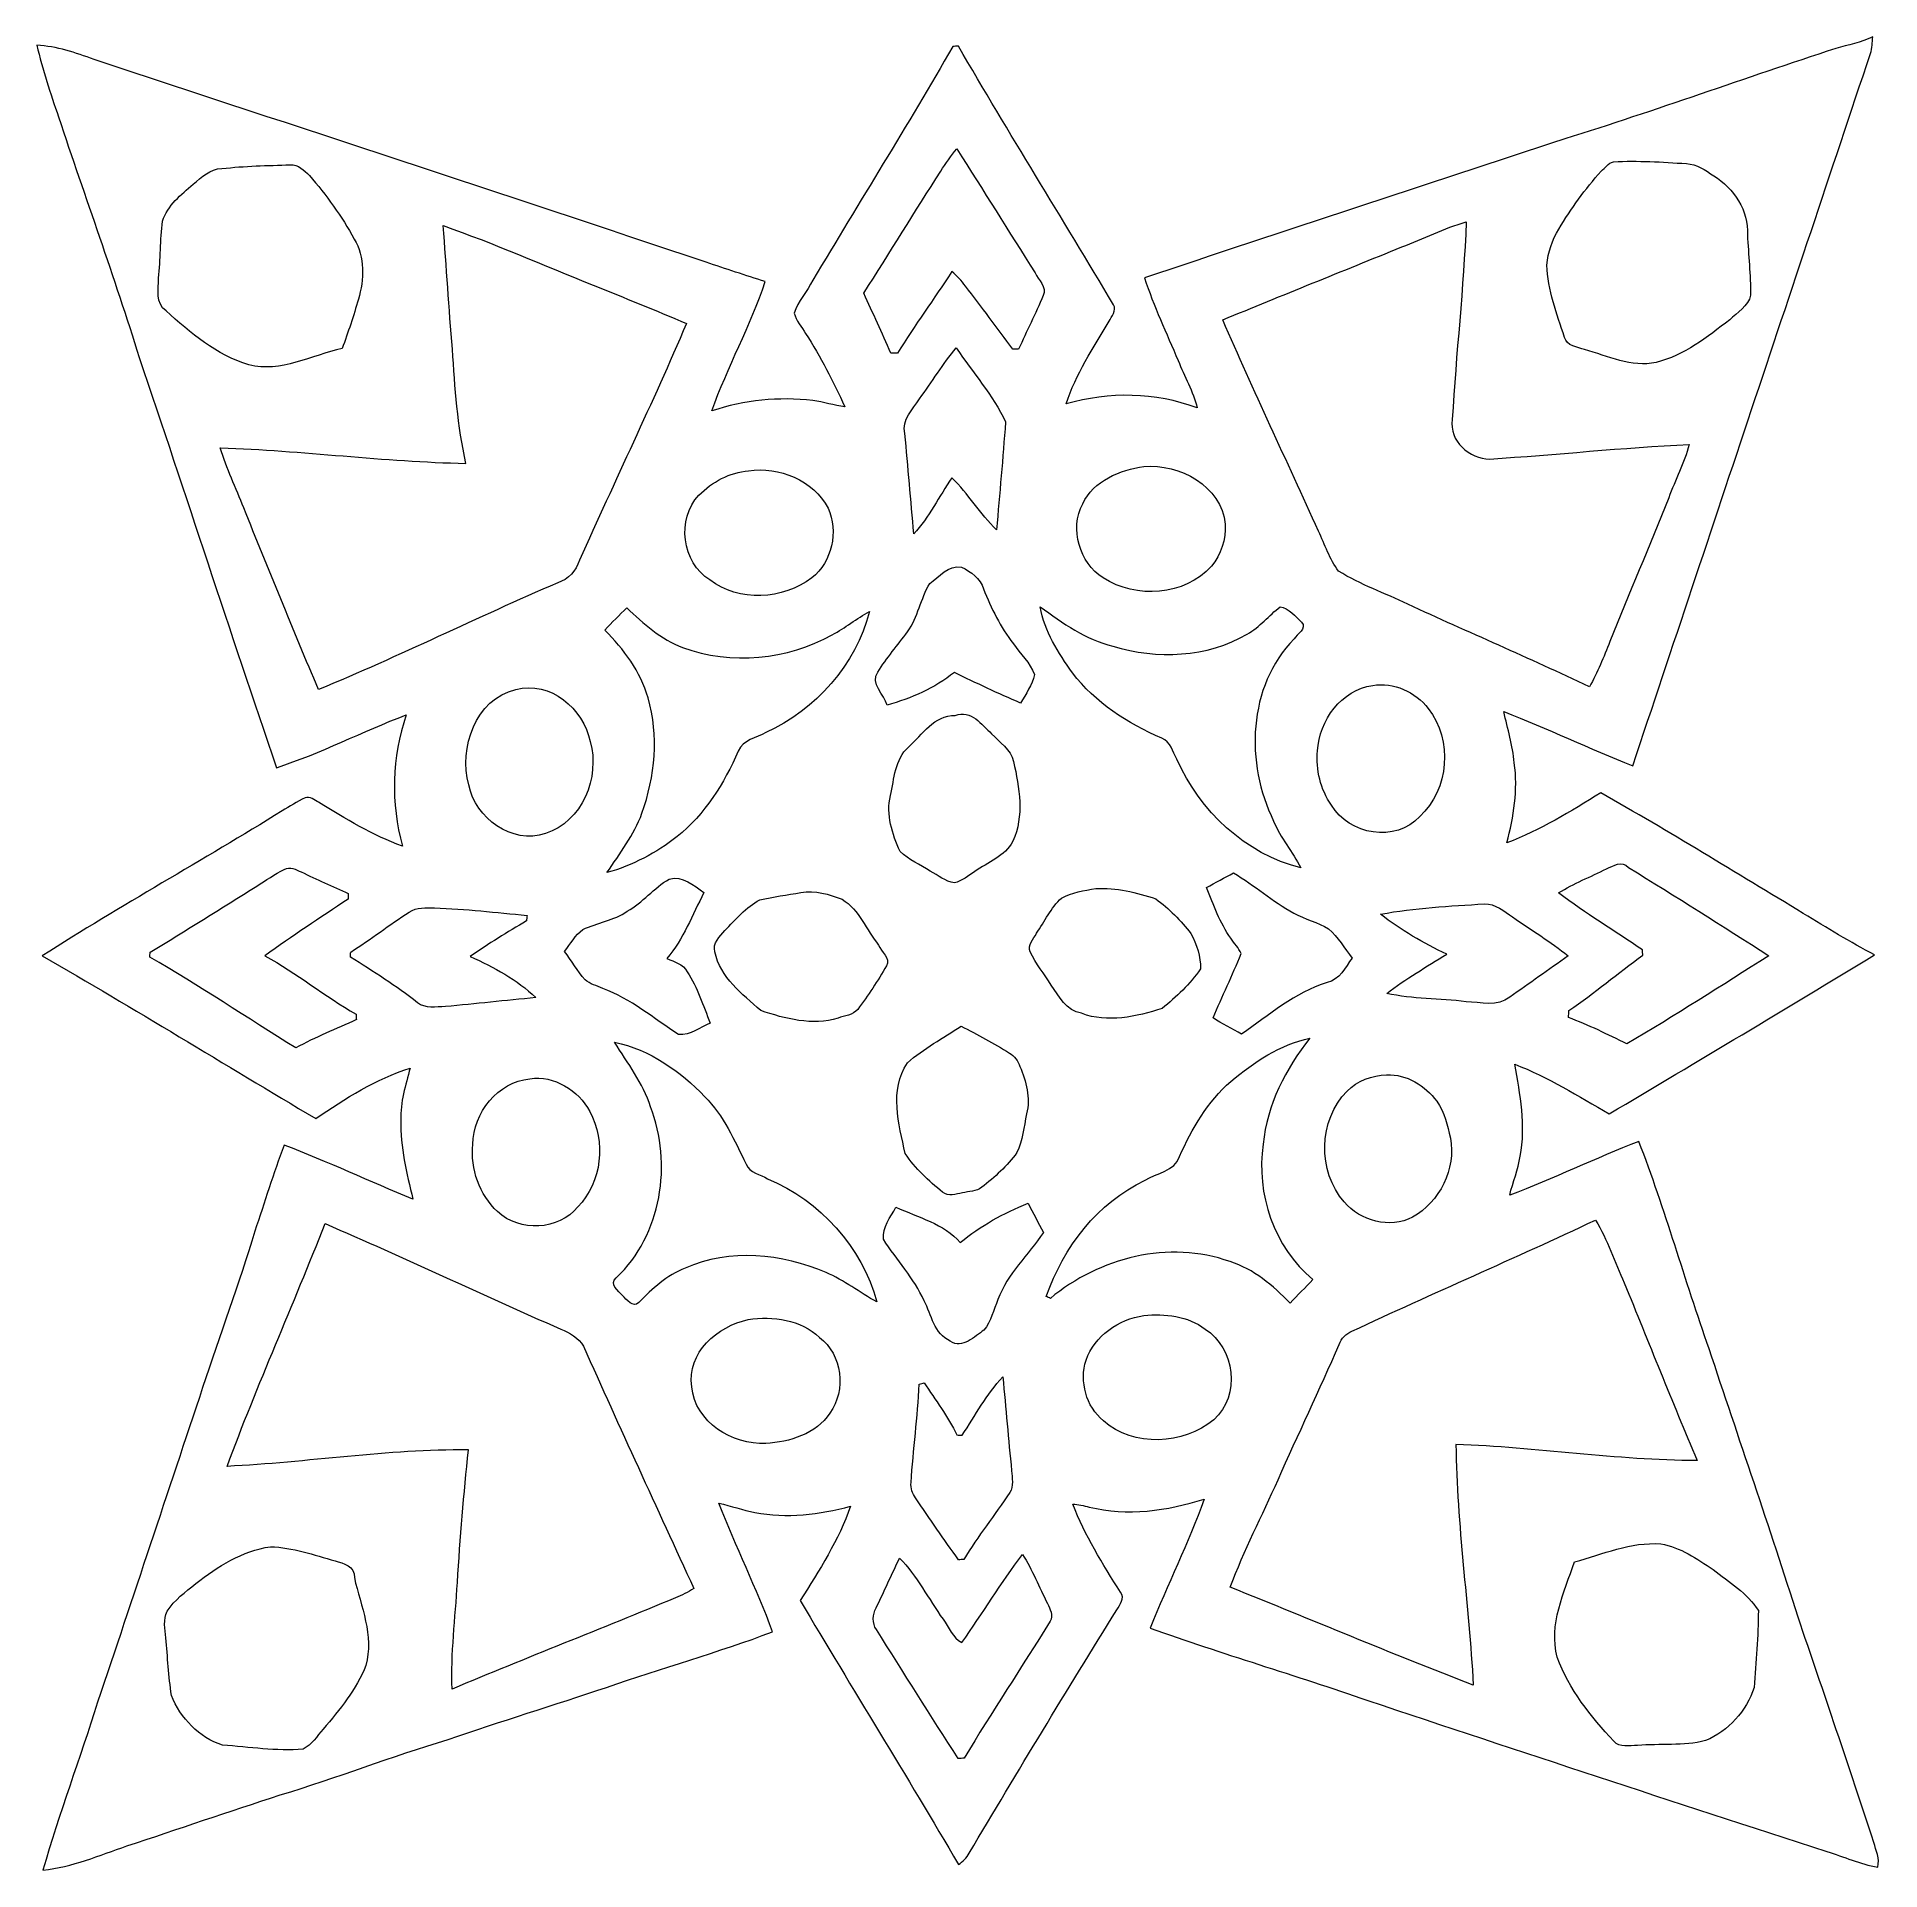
# Model space of a CAD drawing. Header units: centimetres. Extents: x -16.2 to 16.2, y -16.1 to 16.1.
import ezdxf

# ---------------------------------------------------------------- set-up
doc = ezdxf.new("R2010")
doc.units = ezdxf.units.CM
doc.header["$MEASUREMENT"] = 0
doc.layers.add('Layer 1', color=7, linetype='Continuous')

msp = doc.modelspace()

# ---------------------------------------------------------------- linework, layer by layer
at = {"layer": 'Layer 1', "color": 9, "lineweight": 9}
for points, knots in [([(15.43489, 15.90516), (15.65291, 15.97007), (15.87974, 16.00923), (16.08576, 16.11048), (16.08576, 16.11048), (16.08118, 16.01276), (16.07377, 15.91398), (16.04625, 15.81944), (16.04625, 15.81944), (14.65172, 11.64749), (13.26107, 7.47342), (11.86795, 3.30112), (11.86795, 3.30112), (11.10489, 3.59921), (10.36512, 3.95517), (9.60136, 4.25079), (9.60136, 4.25079), (9.66556, 3.95129), (9.76011, 3.65777), (9.78551, 3.35051), (9.78551, 3.35051), (9.85183, 2.87814), (9.77351, 2.40224), (9.65462, 1.94469), (9.65462, 1.94469), (10.23953, 2.16764), (10.77611, 2.49502), (11.30457, 2.82628), (11.30457, 2.82628), (12.50577, 2.14365), (13.68158, 1.41693), (14.86551, 0.70467), (14.86551, 0.70467), (15.28037, 0.45596), (15.68959, 0.19702), (16.11928, -0.02628), (16.11928, -0.02628), (14.56917, -0.96467), (13.01131, -1.89107), (11.4552, -2.81958), (11.4552, -2.81958), (10.91016, -2.51196), (10.38064, -2.16694), (9.79186, -1.94681), (9.79186, -1.94681), (9.8924, -2.47738), (9.99047, -3.02348), (9.89028, -3.56288), (9.89028, -3.56288), (9.85183, -3.79677), (9.76081, -4.01726), (9.70437, -4.24692), (9.70437, -4.24692), (10.47201, -3.96011), (11.20932, -3.5971), (11.97449, -3.30324), (11.97449, -3.30324), (12.43945, -4.49951), (12.77953, -5.74023), (13.21098, -6.94849), (13.21098, -6.94849), (13.73062, -8.52153), (14.2739, -10.08715), (14.77378, -11.66654), (14.77378, -11.66654), (15.22322, -12.98346), (15.6716, -14.30073), (16.10799, -15.62224), (16.10799, -15.62224), (16.13515, -15.76335), (16.21594, -15.91046), (16.1729, -16.05756), (16.1729, -16.05756), (15.86422, -16.00747), (15.576, -15.87483), (15.27931, -15.78204), (15.27931, -15.78204), (12.5848, -14.91033), (9.89451, -14.02556), (7.20811, -13.1288), (7.20811, -13.1288), (5.93952, -12.68607), (4.64871, -12.30965), (3.38435, -11.85563), (3.38435, -11.85563), (3.68845, -11.09574), (4.05534, -10.36091), (4.33579, -9.5915), (4.33579, -9.5915), (3.68668, -9.79047), (2.98042, -9.90018), (2.31261, -9.72838), (2.31261, -9.72838), (2.21701, -9.70474), (2.12, -9.6864), (2.02228, -9.67617), (2.02228, -9.67617), (2.23712, -10.22685), (2.54651, -10.73097), (2.86401, -11.22698), (2.86401, -11.22698), (2.94726, -11.32964), (2.85342, -11.44288), (2.80051, -11.53425), (2.80051, -11.53425), (1.91644, -12.94924), (1.05531, -14.37905), (0.20336, -15.81379), (0.20336, -15.81379), (0.15749, -15.89423), (0.09117, -15.95914), (0.01497, -16.01206), (0.01497, -16.01206), (-0.89378, -14.45489), (-1.84981, -12.9249), (-2.76598, -11.37232), (-2.76598, -11.37232), (-2.43401, -10.8428), (-2.09146, -10.30799), (-1.88191, -9.71638), (-1.88191, -9.71638), (-2.42731, -9.85961), (-3.00551, -9.93616), (-3.56396, -9.82257), (-3.56396, -9.82257), (-3.77774, -9.78235), (-3.98341, -9.71039), (-4.19543, -9.66206), (-4.19543, -9.66206), (-3.90227, -10.42406), (-3.53468, -11.15572), (-3.25316, -11.9223), (-3.25316, -11.9223), (-4.21236, -12.28496), (-5.20226, -12.55766), (-6.16958, -12.89773), (-6.16958, -12.89773), (-7.09738, -13.20783), (-8.03154, -13.4964), (-8.95652, -13.81531), (-8.95652, -13.81531), (-9.95065, -14.10847), (-10.91479, -14.4937), (-11.90856, -14.78827), (-11.90856, -14.78827), (-12.80709, -15.0846), (-13.70456, -15.38411), (-14.60132, -15.68609), (-14.60132, -15.68609), (-15.08603, -15.8459), (-15.56546, -16.06144), (-16.0791, -16.11048), (-16.0791, -16.11048), (-15.79124, -15.11671), (-15.42893, -14.14621), (-15.11778, -13.15949), (-15.11778, -13.15949), (-14.4976, -11.31835), (-13.88729, -9.47367), (-13.27134, -7.63076), (-13.27134, -7.63076), (-12.97466, -6.71107), (-12.63176, -5.8069), (-12.35377, -4.88156), (-12.35377, -4.88156), (-12.18091, -4.37674), (-12.02992, -3.86415), (-11.8373, -3.36674), (-11.8373, -3.36674), (-11.07319, -3.65884), (-10.33271, -4.00985), (-9.57388, -4.31571), (-9.57388, -4.31571), (-9.69065, -3.86168), (-9.79789, -3.3999), (-9.78661, -2.92788), (-9.78661, -2.92788), (-9.80001, -2.61391), (-9.70194, -2.3137), (-9.62327, -2.01454), (-9.62327, -2.01454), (-10.22511, -2.20363), (-10.7638, -2.54935), (-11.28309, -2.90001), (-11.28309, -2.90001), (-12.88717, -1.94998), (-14.47361, -0.96996), (-16.08933, -0.04075), (-16.08933, -0.04075), (-14.70644, 0.84296), (-13.26993, 1.64094), (-11.8747, 2.50525), (-11.8747, 2.50525), (-11.7417, 2.58427), (-11.61223, 2.67105), (-11.47147, 2.73456), (-11.47147, 2.73456), (-11.38469, 2.77089), (-11.30461, 2.69257), (-11.23194, 2.65836), (-11.23194, 2.65836), (-10.76098, 2.36555), (-10.28085, 2.07839), (-9.75838, 1.88648), (-9.75838, 1.88648), (-9.96758, 2.64389), (-9.94641, 3.44999), (-9.69277, 4.19364), (-9.69277, 4.19364), (-10.46076, 3.90366), (-11.19172, 3.51702), (-11.97418, 3.26584), (-11.97418, 3.26584), (-12.79157, 5.66332), (-13.57368, 8.07279), (-14.38471, 10.47274), (-14.38471, 10.47274), (-14.8278, 11.89302), (-15.33368, 13.29214), (-15.80464, 14.70325), (-15.80464, 14.70325), (-15.94646, 15.11882), (-16.08863, 15.53545), (-16.18529, 15.96443), (-16.18529, 15.96443), (-15.8371, 15.94361), (-15.50478, 15.83178), (-15.17987, 15.71325), (-15.17987, 15.71325), (-11.59283, 14.52686), (-8.00261, 13.34999), (-4.4198, 12.14949), (-4.4198, 12.14949), (-4.07443, 12.03484), (-3.73047, 11.91595), (-3.38157, 11.81117), (-3.38157, 11.81117), (-3.64086, 11.03224), (-4.04479, 10.30905), (-4.32173, 9.53611), (-4.32173, 9.53611), (-3.75093, 9.72449), (-3.14345, 9.78976), (-2.54514, 9.71814), (-2.54514, 9.71814), (-2.35675, 9.69169), (-2.17437, 9.63171), (-1.98457, 9.6109), (-1.98457, 9.6109), (-2.18742, 10.05293), (-2.4072, 10.48826), (-2.67284, 10.89607), (-2.67284, 10.89607), (-2.73881, 11.01531), (-2.83829, 11.12044), (-2.87357, 11.25414), (-2.87357, 11.25414), (-2.80125, 11.46475), (-2.64991, 11.63937), (-2.54302, 11.83305), (-2.54302, 11.83305), (-1.73022, 13.20712), (-0.87685, 14.55649), (-0.08557, 15.94326), (-0.08557, 15.94326), (-0.06052, 15.94397), (-0.01007, 15.94538), (0.01497, 15.94608), (0.01497, 15.94608), (0.89868, 14.4175), (1.8406, 12.92313), (2.73877, 11.40301), (2.73877, 11.40301), (2.80368, 11.30282), (2.7042, 11.19522), (2.66222, 11.11197), (2.66222, 11.11197), (2.38246, 10.64419), (2.07731, 10.1831), (1.90762, 9.66064), (1.90762, 9.66064), (2.65939, 9.87442), (3.47749, 9.86843), (4.21056, 9.58762), (4.21056, 9.58762), (4.13965, 9.87972), (3.99007, 10.145), (3.87577, 10.42088), (3.87577, 10.42088), (3.67328, 10.90418), (3.44679, 11.37796), (3.28381, 11.87644), (3.28381, 11.87644), (5.74479, 12.69382), (8.20788, 13.50451), (10.67098, 14.3166), (10.67098, 14.3166), (12.26941, 14.81437), (13.84245, 15.38869), (15.43489, 15.90516), (15.43489, 15.90516), (15.43489, 15.90516), (15.43489, 15.90516), (15.43489, 15.90516)], [0, 0, 0, 0, 0.01298701, 0.01298701, 0.01298701, 0.01298701, 0.02597403, 0.02597403, 0.02597403, 0.02597403, 0.03896104, 0.03896104, 0.03896104, 0.03896104, 0.05194805, 0.05194805, 0.05194805, 0.05194805, 0.06493506, 0.06493506, 0.06493506, 0.06493506, 0.07792208, 0.07792208, 0.07792208, 0.07792208, 0.09090909, 0.09090909, 0.09090909, 0.09090909, 0.1038961, 0.1038961, 0.1038961, 0.1038961, 0.11688312, 0.11688312, 0.11688312, 0.11688312, 0.12987013, 0.12987013, 0.12987013, 0.12987013, 0.14285714, 0.14285714, 0.14285714, 0.14285714, 0.15584416, 0.15584416, 0.15584416, 0.15584416, 0.16883117, 0.16883117, 0.16883117, 0.16883117, 0.18181818, 0.18181818, 0.18181818, 0.18181818, 0.19480519, 0.19480519, 0.19480519, 0.19480519, 0.20779221, 0.20779221, 0.20779221, 0.20779221, 0.22077922, 0.22077922, 0.22077922, 0.22077922, 0.23376623, 0.23376623, 0.23376623, 0.23376623, 0.24675325, 0.24675325, 0.24675325, 0.24675325, 0.25974026, 0.25974026, 0.25974026, 0.25974026, 0.27272727, 0.27272727, 0.27272727, 0.27272727, 0.28571429, 0.28571429, 0.28571429, 0.28571429, 0.2987013, 0.2987013, 0.2987013, 0.2987013, 0.31168831, 0.31168831, 0.31168831, 0.31168831, 0.32467532, 0.32467532, 0.32467532, 0.32467532, 0.33766234, 0.33766234, 0.33766234, 0.33766234, 0.35064935, 0.35064935, 0.35064935, 0.35064935, 0.36363636, 0.36363636, 0.36363636, 0.36363636, 0.37662338, 0.37662338, 0.37662338, 0.37662338, 0.38961039, 0.38961039, 0.38961039, 0.38961039, 0.4025974, 0.4025974, 0.4025974, 0.4025974, 0.41558442, 0.41558442, 0.41558442, 0.41558442, 0.42857143, 0.42857143, 0.42857143, 0.42857143, 0.44155844, 0.44155844, 0.44155844, 0.44155844, 0.45454545, 0.45454545, 0.45454545, 0.45454545, 0.46753247, 0.46753247, 0.46753247, 0.46753247, 0.48051948, 0.48051948, 0.48051948, 0.48051948, 0.49350649, 0.49350649, 0.49350649, 0.49350649, 0.50649351, 0.50649351, 0.50649351, 0.50649351, 0.51948052, 0.51948052, 0.51948052, 0.51948052, 0.53246753, 0.53246753, 0.53246753, 0.53246753, 0.54545455, 0.54545455, 0.54545455, 0.54545455, 0.55844156, 0.55844156, 0.55844156, 0.55844156, 0.57142857, 0.57142857, 0.57142857, 0.57142857, 0.58441558, 0.58441558, 0.58441558, 0.58441558, 0.5974026, 0.5974026, 0.5974026, 0.5974026, 0.61038961, 0.61038961, 0.61038961, 0.61038961, 0.62337662, 0.62337662, 0.62337662, 0.62337662, 0.63636364, 0.63636364, 0.63636364, 0.63636364, 0.64935065, 0.64935065, 0.64935065, 0.64935065, 0.66233766, 0.66233766, 0.66233766, 0.66233766, 0.67532468, 0.67532468, 0.67532468, 0.67532468, 0.68831169, 0.68831169, 0.68831169, 0.68831169, 0.7012987, 0.7012987, 0.7012987, 0.7012987, 0.71428571, 0.71428571, 0.71428571, 0.71428571, 0.72727273, 0.72727273, 0.72727273, 0.72727273, 0.74025974, 0.74025974, 0.74025974, 0.74025974, 0.75324675, 0.75324675, 0.75324675, 0.75324675, 0.76623377, 0.76623377, 0.76623377, 0.76623377, 0.77922078, 0.77922078, 0.77922078, 0.77922078, 0.79220779, 0.79220779, 0.79220779, 0.79220779, 0.80519481, 0.80519481, 0.80519481, 0.80519481, 0.81818182, 0.81818182, 0.81818182, 0.81818182, 0.83116883, 0.83116883, 0.83116883, 0.83116883, 0.84415584, 0.84415584, 0.84415584, 0.84415584, 0.85714286, 0.85714286, 0.85714286, 0.85714286, 0.87012987, 0.87012987, 0.87012987, 0.87012987, 0.88311688, 0.88311688, 0.88311688, 0.88311688, 0.8961039, 0.8961039, 0.8961039, 0.8961039, 0.90909091, 0.90909091, 0.90909091, 0.90909091, 0.92207792, 0.92207792, 0.92207792, 0.92207792, 0.93506494, 0.93506494, 0.93506494, 0.93506494, 0.94805195, 0.94805195, 0.94805195, 0.94805195, 0.96103896, 0.96103896, 0.96103896, 0.96103896, 0.97402597, 0.97402597, 0.97402597, 0.97402597, 1, 1, 1, 1]), ([(-0.29653, 13.7511), (-0.75232, 13.03814), (-1.19647, 12.31812), (-1.65014, 11.60409), (-1.65014, 11.60409), (-1.49068, 11.25379), (-1.32453, 10.9063), (-1.17424, 10.55211), (-1.17424, 10.55211), (-1.13438, 10.55246), (-1.09451, 10.55282), (-1.0543, 10.55352), (-1.0543, 10.55352), (-0.75126, 11.04035), (-0.41718, 11.50673), (-0.10074, 11.98509), (-0.10074, 11.98509), (-0.01043, 11.91031), (0.06754, 11.82246), (0.13844, 11.72933), (0.13844, 11.72933), (0.42067, 11.3635), (0.69513, 10.99202), (0.96994, 10.62055), (0.96994, 10.62055), (0.99534, 10.6202), (1.04685, 10.61949), (1.07225, 10.61879), (1.07225, 10.61879), (1.21406, 10.93452), (1.36717, 11.24532), (1.5044, 11.56282), (1.5044, 11.56282), (1.57284, 11.71275), (1.4155, 11.8401), (1.36223, 11.96499), (1.36223, 11.96499), (0.9008, 12.68783), (0.44924, 13.41667), (-0.01184, 14.13986), (-0.01184, 14.13986), (-0.12473, 14.0245), (-0.20728, 13.88445), (-0.29653, 13.7511), (-0.29653, 13.7511), (-0.29653, 13.7511), (-0.29653, 13.7511), (-0.29653, 13.7511)], [0, 0, 0, 0, 0.07692308, 0.07692308, 0.07692308, 0.07692308, 0.15384615, 0.15384615, 0.15384615, 0.15384615, 0.23076923, 0.23076923, 0.23076923, 0.23076923, 0.30769231, 0.30769231, 0.30769231, 0.30769231, 0.38461538, 0.38461538, 0.38461538, 0.38461538, 0.46153846, 0.46153846, 0.46153846, 0.46153846, 0.53846154, 0.53846154, 0.53846154, 0.53846154, 0.61538462, 0.61538462, 0.61538462, 0.61538462, 0.69230769, 0.69230769, 0.69230769, 0.69230769, 0.76923077, 0.76923077, 0.76923077, 0.76923077, 0.84615385, 0.84615385, 0.84615385, 0.84615385, 1, 1, 1, 1]), ([(11.52893, 13.91549), (11.43651, 13.89362), (11.379, 13.80966), (11.31444, 13.74792), (11.31444, 13.74792), (11.02728, 13.43995), (10.78422, 13.09211), (10.56726, 12.73192), (10.56726, 12.73192), (10.45084, 12.54107), (10.37817, 12.32411), (10.35842, 12.1008), (10.35842, 12.1008), (10.37606, 11.6616), (10.52916, 11.24214), (10.6678, 10.82939), (10.6678, 10.82939), (10.70626, 10.67347), (10.89711, 10.66077), (11.01917, 10.61349), (11.01917, 10.61349), (11.43298, 10.50378), (11.84114, 10.29141), (12.28106, 10.38807), (12.28106, 10.38807), (12.77142, 10.51366), (13.17746, 10.83398), (13.57116, 11.13737), (13.57116, 11.13737), (13.7024, 11.26719), (13.89925, 11.37726), (13.93982, 11.57199), (13.93982, 11.57199), (13.93629, 11.92512), (13.90489, 12.2779), (13.88231, 12.63032), (13.88231, 12.63032), (13.90983, 13.05577), (13.64278, 13.4523), (13.29071, 13.66784), (13.29071, 13.66784), (13.14642, 13.7705), (12.99296, 13.8714), (12.80952, 13.88304), (12.80952, 13.88304), (12.38336, 13.90985), (11.95579, 13.93948), (11.52893, 13.91549), (11.52893, 13.91549), (11.52893, 13.91549), (11.52893, 13.91549), (11.52893, 13.91549)], [0, 0, 0, 0, 0.07142857, 0.07142857, 0.07142857, 0.07142857, 0.14285714, 0.14285714, 0.14285714, 0.14285714, 0.21428571, 0.21428571, 0.21428571, 0.21428571, 0.28571429, 0.28571429, 0.28571429, 0.28571429, 0.35714286, 0.35714286, 0.35714286, 0.35714286, 0.42857143, 0.42857143, 0.42857143, 0.42857143, 0.5, 0.5, 0.5, 0.5, 0.57142857, 0.57142857, 0.57142857, 0.57142857, 0.64285714, 0.64285714, 0.64285714, 0.64285714, 0.71428571, 0.71428571, 0.71428571, 0.71428571, 0.78571429, 0.78571429, 0.78571429, 0.78571429, 0.85714286, 0.85714286, 0.85714286, 0.85714286, 1, 1, 1, 1]), ([(-12.93197, 13.79449), (-13.14117, 13.79767), (-13.28616, 13.64033), (-13.4368, 13.52215), (-13.4368, 13.52215), (-13.64988, 13.33835), (-13.88729, 13.14855), (-13.97655, 12.87057), (-13.97655, 12.87057), (-14.02206, 12.5386), (-14.00724, 12.2024), (-14.04569, 11.86938), (-14.04569, 11.86938), (-14.05134, 11.67289), (-14.10073, 11.4277), (-13.91481, 11.29506), (-13.91481, 11.29506), (-13.48795, 10.90877), (-13.02334, 10.51719), (-12.46172, 10.3482), (-12.46172, 10.3482), (-11.89516, 10.20039), (-11.35894, 10.51613), (-10.81883, 10.63184), (-10.81883, 10.63184), (-10.71441, 10.91829), (-10.6181, 11.20792), (-10.53308, 11.50038), (-10.53308, 11.50038), (-10.43254, 11.84398), (-10.41843, 12.24121), (-10.60752, 12.55765), (-10.60752, 12.55765), (-10.82413, 12.95982), (-11.09788, 13.32882), (-11.39492, 13.6749), (-11.39492, 13.6749), (-11.48911, 13.75957), (-11.59283, 13.87528), (-11.73112, 13.86258), (-11.73112, 13.86258), (-12.13152, 13.84635), (-12.53404, 13.84423), (-12.93197, 13.79449), (-12.93197, 13.79449), (-12.93197, 13.79449), (-12.93197, 13.79449), (-12.93197, 13.79449)], [0, 0, 0, 0, 0.07692308, 0.07692308, 0.07692308, 0.07692308, 0.15384615, 0.15384615, 0.15384615, 0.15384615, 0.23076923, 0.23076923, 0.23076923, 0.23076923, 0.30769231, 0.30769231, 0.30769231, 0.30769231, 0.38461538, 0.38461538, 0.38461538, 0.38461538, 0.46153846, 0.46153846, 0.46153846, 0.46153846, 0.53846154, 0.53846154, 0.53846154, 0.53846154, 0.61538462, 0.61538462, 0.61538462, 0.61538462, 0.69230769, 0.69230769, 0.69230769, 0.69230769, 0.76923077, 0.76923077, 0.76923077, 0.76923077, 0.84615385, 0.84615385, 0.84615385, 0.84615385, 1, 1, 1, 1]), ([(-9.04224, 12.79331), (-8.98756, 12.06835), (-8.93994, 11.34304), (-8.88067, 10.61879), (-8.88067, 10.61879), (-8.83587, 9.9471), (-8.79354, 9.27223), (-8.6429, 8.61395), (-8.6429, 8.61395), (-10.08506, 8.64288), (-11.51874, 8.84184), (-12.96055, 8.88629), (-12.96055, 8.88629), (-12.84942, 8.52505), (-12.6875, 8.18109), (-12.54744, 7.83008), (-12.54744, 7.83008), (-12.11882, 6.76222), (-11.68067, 5.69789), (-11.23405, 4.63744), (-11.23405, 4.63744), (-9.81659, 5.22552), (-8.44005, 5.90885), (-7.03, 6.51527), (-7.03, 6.51527), (-6.83633, 6.57419), (-6.70968, 6.72588), (-6.64724, 6.91109), (-6.64724, 6.91109), (-6.02741, 8.30174), (-5.36418, 9.67334), (-4.76552, 11.07316), (-4.76552, 11.07316), (-5.3095, 11.30494), (-5.85878, 11.52472), (-6.40629, 11.74767), (-6.40629, 11.74767), (-7.284, 12.09798), (-8.15078, 12.47863), (-9.04224, 12.79331), (-9.04224, 12.79331), (-9.04224, 12.79331), (-9.04224, 12.79331), (-9.04224, 12.79331)], [0, 0, 0, 0, 0.08333333, 0.08333333, 0.08333333, 0.08333333, 0.16666667, 0.16666667, 0.16666667, 0.16666667, 0.25, 0.25, 0.25, 0.25, 0.33333333, 0.33333333, 0.33333333, 0.33333333, 0.41666667, 0.41666667, 0.41666667, 0.41666667, 0.5, 0.5, 0.5, 0.5, 0.58333333, 0.58333333, 0.58333333, 0.58333333, 0.66666667, 0.66666667, 0.66666667, 0.66666667, 0.75, 0.75, 0.75, 0.75, 0.83333333, 0.83333333, 0.83333333, 0.83333333, 1, 1, 1, 1]), ([(7.80854, 12.41901), (6.75903, 11.99109), (5.70739, 11.56776), (4.65929, 11.13702), (4.65929, 11.13702), (5.20363, 9.891), (5.78218, 8.66016), (6.34381, 7.42191), (6.34381, 7.42191), (6.45317, 7.18449), (6.54136, 6.93296), (6.69658, 6.72024), (6.69658, 6.72024), (7.0797, 6.48105), (7.51009, 6.33359), (7.91649, 6.13886), (7.91649, 6.13886), (8.97517, 5.64603), (10.05115, 5.19095), (11.10489, 4.68683), (11.10489, 4.68683), (11.25165, 4.93906), (11.35537, 5.21211), (11.46579, 5.48093), (11.46579, 5.48093), (11.79916, 6.32865), (12.1657, 7.16262), (12.49907, 8.01035), (12.49907, 8.01035), (12.61761, 8.32291), (12.77036, 8.62312), (12.86137, 8.94556), (12.86137, 8.94556), (11.68874, 8.89405), (10.5214, 8.76317), (9.35018, 8.69121), (9.35018, 8.69121), (9.00128, 8.68839), (8.63157, 9.01647), (8.69472, 9.38336), (8.69472, 9.38336), (8.76104, 10.54364), (8.89474, 11.70005), (8.9406, 12.86175), (8.9406, 12.86175), (8.55219, 12.74392), (8.18707, 12.5633), (7.80854, 12.41901), (7.80854, 12.41901), (7.80854, 12.41901), (7.80854, 12.41901), (7.80854, 12.41901)], [0, 0, 0, 0, 0.07142857, 0.07142857, 0.07142857, 0.07142857, 0.14285714, 0.14285714, 0.14285714, 0.14285714, 0.21428571, 0.21428571, 0.21428571, 0.21428571, 0.28571429, 0.28571429, 0.28571429, 0.28571429, 0.35714286, 0.35714286, 0.35714286, 0.35714286, 0.42857143, 0.42857143, 0.42857143, 0.42857143, 0.5, 0.5, 0.5, 0.5, 0.57142857, 0.57142857, 0.57142857, 0.57142857, 0.64285714, 0.64285714, 0.64285714, 0.64285714, 0.71428571, 0.71428571, 0.71428571, 0.71428571, 0.78571429, 0.78571429, 0.78571429, 0.78571429, 0.85714286, 0.85714286, 0.85714286, 0.85714286, 1, 1, 1, 1]), ([(-0.67153, 9.75025), (-0.7876, 9.56363), (-0.98692, 9.38371), (-0.92553, 9.13959), (-0.92553, 9.13959), (-0.8765, 8.55115), (-0.82111, 7.96307), (-0.77102, 7.37464), (-0.77102, 7.37464), (-0.49832, 7.66674), (-0.32687, 8.03504), (-0.10144, 8.36171), (-0.10144, 8.36171), (0.18924, 8.08267), (0.39209, 7.72565), (0.68454, 7.44767), (0.68454, 7.44767), (0.73746, 8.07843), (0.79673, 8.71061), (0.84153, 9.34208), (0.84153, 9.34208), (0.62669, 9.81869), (0.25839, 10.20745), (-0.02348, 10.64419), (-0.02348, 10.64419), (-0.2609, 10.36232), (-0.44928, 10.0434), (-0.67153, 9.75025), (-0.67153, 9.75025), (-0.67153, 9.75025), (-0.67153, 9.75025), (-0.67153, 9.75025)], [0, 0, 0, 0, 0.11111111, 0.11111111, 0.11111111, 0.11111111, 0.22222222, 0.22222222, 0.22222222, 0.22222222, 0.33333333, 0.33333333, 0.33333333, 0.33333333, 0.44444444, 0.44444444, 0.44444444, 0.44444444, 0.55555556, 0.55555556, 0.55555556, 0.55555556, 0.66666667, 0.66666667, 0.66666667, 0.66666667, 0.77777778, 0.77777778, 0.77777778, 0.77777778, 1, 1, 1, 1]), ([(-3.67544, 8.48554), (-4.00634, 8.45696), (-4.3182, 8.28939), (-4.54786, 8.05444), (-4.54786, 8.05444), (-4.94791, 7.63711), (-4.84243, 6.87334), (-4.35841, 6.56466), (-4.35841, 6.56466), (-3.84018, 6.17273), (-3.07395, 6.21859), (-2.56454, 6.59994), (-2.56454, 6.59994), (-2.20859, 6.88746), (-2.08758, 7.41345), (-2.27773, 7.82867), (-2.27773, 7.82867), (-2.53667, 8.32009), (-3.14027, 8.55997), (-3.67544, 8.48554), (-3.67544, 8.48554), (-3.67544, 8.48554), (-3.67544, 8.48554), (-3.67544, 8.48554)], [0, 0, 0, 0, 0.14285714, 0.14285714, 0.14285714, 0.14285714, 0.28571429, 0.28571429, 0.28571429, 0.28571429, 0.42857143, 0.42857143, 0.42857143, 0.42857143, 0.57142857, 0.57142857, 0.57142857, 0.57142857, 0.71428571, 0.71428571, 0.71428571, 0.71428571, 1, 1, 1, 1]), ([(3.27534, 8.5568), (2.85942, 8.50106), (2.38529, 8.31197), (2.20008, 7.9031), (2.20008, 7.9031), (1.96407, 7.46319), (2.14258, 6.86699), (2.55709, 6.60029), (2.55709, 6.60029), (3.13811, 6.23058), (3.9876, 6.2835), (4.46279, 6.80561), (4.46279, 6.80561), (4.62613, 7.01199), (4.72526, 7.2801), (4.70268, 7.54503), (4.70268, 7.54503), (4.64059, 8.21566), (3.89588, 8.61642), (3.27534, 8.5568), (3.27534, 8.5568), (3.27534, 8.5568), (3.27534, 8.5568), (3.27534, 8.5568)], [0, 0, 0, 0, 0.14285714, 0.14285714, 0.14285714, 0.14285714, 0.28571429, 0.28571429, 0.28571429, 0.28571429, 0.42857143, 0.42857143, 0.42857143, 0.42857143, 0.57142857, 0.57142857, 0.57142857, 0.57142857, 0.71428571, 0.71428571, 0.71428571, 0.71428571, 1, 1, 1, 1]), ([(-0.49056, 6.50434), (-0.64966, 6.23693), (-0.69729, 5.91238), (-0.87826, 5.65556), (-0.87826, 5.65556), (-1.05641, 5.4206), (-1.24444, 5.19306), (-1.40496, 4.94577), (-1.40496, 4.94577), (-1.54078, 4.74997), (-1.28501, 4.54889), (-1.24127, 4.36474), (-1.24127, 4.36474), (-0.81758, 4.4868), (-0.40201, 4.65966), (-0.0577, 4.94047), (-0.0577, 4.94047), (0.32648, 4.75139), (0.71347, 4.56865), (1.10753, 4.40108), (1.10753, 4.40108), (1.19889, 4.56159), (1.31214, 4.71999), (1.34883, 4.90273), (1.34883, 4.90273), (1.27615, 5.11051), (1.09906, 5.26291), (0.98052, 5.4453), (0.98052, 5.4453), (0.74946, 5.73317), (0.59388, 6.06936), (0.45347, 6.40803), (0.45347, 6.40803), (0.40162, 6.59324), (0.23228, 6.71071), (0.06824, 6.78938), (0.06824, 6.78938), (-0.16283, 6.82925), (-0.3244, 6.62075), (-0.49056, 6.50434), (-0.49056, 6.50434), (-0.49056, 6.50434), (-0.49056, 6.50434), (-0.49056, 6.50434)], [0, 0, 0, 0, 0.08333333, 0.08333333, 0.08333333, 0.08333333, 0.16666667, 0.16666667, 0.16666667, 0.16666667, 0.25, 0.25, 0.25, 0.25, 0.33333333, 0.33333333, 0.33333333, 0.33333333, 0.41666667, 0.41666667, 0.41666667, 0.41666667, 0.5, 0.5, 0.5, 0.5, 0.58333333, 0.58333333, 0.58333333, 0.58333333, 0.66666667, 0.66666667, 0.66666667, 0.66666667, 0.75, 0.75, 0.75, 0.75, 0.83333333, 0.83333333, 0.83333333, 0.83333333, 1, 1, 1, 1]), ([(-6.20238, 5.68378), (-5.86478, 5.35005), (-5.57691, 4.95212), (-5.44144, 4.4928), (-5.44144, 4.4928), (-5.24741, 3.82887), (-5.31938, 3.10885), (-5.55045, 2.46397), (-5.55045, 2.46397), (-5.68698, 2.08086), (-5.94027, 1.7563), (-6.16428, 1.42152), (-6.16428, 1.42152), (-5.71661, 1.54569), (-5.29857, 1.77041), (-4.93238, 2.05405), (-4.93238, 2.05405), (-4.44308, 2.44528), (-4.10371, 2.98891), (-3.85712, 3.55829), (-3.85712, 3.55829), (-3.77421, 3.75408), (-3.53962, 3.78936), (-3.37346, 3.8839), (-3.37346, 3.8839), (-2.49328, 4.27725), (-1.79054, 5.07418), (-1.5503, 6.01186), (-1.5503, 6.01186), (-1.77608, 5.88804), (-1.97646, 5.72364), (-2.20435, 5.60334), (-2.20435, 5.60334), (-2.99493, 5.15532), (-3.97918, 5.06889), (-4.83396, 5.37827), (-4.83396, 5.37827), (-5.21566, 5.52079), (-5.5254, 5.79667), (-5.81398, 6.07607), (-5.81398, 6.07607), (-5.94556, 5.9473), (-6.07468, 5.81642), (-6.20238, 5.68378), (-6.20238, 5.68378), (-6.20238, 5.68378), (-6.20238, 5.68378), (-6.20238, 5.68378)], [0, 0, 0, 0, 0.07692308, 0.07692308, 0.07692308, 0.07692308, 0.15384615, 0.15384615, 0.15384615, 0.15384615, 0.23076923, 0.23076923, 0.23076923, 0.23076923, 0.30769231, 0.30769231, 0.30769231, 0.30769231, 0.38461538, 0.38461538, 0.38461538, 0.38461538, 0.46153846, 0.46153846, 0.46153846, 0.46153846, 0.53846154, 0.53846154, 0.53846154, 0.53846154, 0.61538462, 0.61538462, 0.61538462, 0.61538462, 0.69230769, 0.69230769, 0.69230769, 0.69230769, 0.76923077, 0.76923077, 0.76923077, 0.76923077, 0.84615385, 0.84615385, 0.84615385, 0.84615385, 1, 1, 1, 1]), ([(5.09003, 5.61428), (4.38589, 5.19589), (3.50289, 5.17049), (2.73101, 5.39979), (2.73101, 5.39979), (2.25335, 5.51938), (1.84483, 5.80654), (1.45325, 6.093), (1.45325, 6.093), (1.52345, 5.65873), (1.77181, 5.28514), (2.01946, 4.93307), (2.01946, 4.93307), (2.41598, 4.40672), (2.98995, 4.04195), (3.58932, 3.78477), (3.58932, 3.78477), (3.74419, 3.7248), (3.77946, 3.54559), (3.85319, 3.41365), (3.85319, 3.41365), (4.25466, 2.5049), (5.05934, 1.74889), (6.03301, 1.50407), (6.03301, 1.50407), (5.89013, 1.78876), (5.67529, 2.03182), (5.55394, 2.32851), (5.55394, 2.32851), (5.0537, 3.34239), (5.09674, 4.69282), (5.91412, 5.53067), (5.91412, 5.53067), (5.96633, 5.61428), (6.14872, 5.71094), (6.04747, 5.82101), (6.04747, 5.82101), (5.93811, 5.92755), (5.82134, 6.06866), (5.66894, 6.09547), (5.66894, 6.09547), (5.47103, 5.94131), (5.31369, 5.73705), (5.09003, 5.61428), (5.09003, 5.61428), (5.09003, 5.61428), (5.09003, 5.61428), (5.09003, 5.61428)], [0, 0, 0, 0, 0.07692308, 0.07692308, 0.07692308, 0.07692308, 0.15384615, 0.15384615, 0.15384615, 0.15384615, 0.23076923, 0.23076923, 0.23076923, 0.23076923, 0.30769231, 0.30769231, 0.30769231, 0.30769231, 0.38461538, 0.38461538, 0.38461538, 0.38461538, 0.46153846, 0.46153846, 0.46153846, 0.46153846, 0.53846154, 0.53846154, 0.53846154, 0.53846154, 0.61538462, 0.61538462, 0.61538462, 0.61538462, 0.69230769, 0.69230769, 0.69230769, 0.69230769, 0.76923077, 0.76923077, 0.76923077, 0.76923077, 0.84615385, 0.84615385, 0.84615385, 0.84615385, 1, 1, 1, 1]), ([(-7.76731, 4.63955), (-8.48062, 4.47269), (-8.76602, 3.6105), (-8.59316, 2.96245), (-8.59316, 2.96245), (-8.47639, 2.38037), (-7.8361, 1.91082), (-7.24696, 2.10873), (-7.24696, 2.10873), (-6.59961, 2.31334), (-6.28176, 3.09686), (-6.45815, 3.72515), (-6.45815, 3.72515), (-6.5788, 4.29948), (-7.15665, 4.80466), (-7.76731, 4.63955), (-7.76731, 4.63955), (-7.76731, 4.63955), (-7.76731, 4.63955), (-7.76731, 4.63955)], [0, 0, 0, 0, 0.16666667, 0.16666667, 0.16666667, 0.16666667, 0.33333333, 0.33333333, 0.33333333, 0.33333333, 0.5, 0.5, 0.5, 0.5, 0.66666667, 0.66666667, 0.66666667, 0.66666667, 1, 1, 1, 1]), ([(7.29701, 4.71117), (6.74738, 4.63567), (6.35474, 4.09663), (6.32652, 3.56394), (6.32652, 3.56394), (6.30041, 3.22986), (6.37273, 2.88237), (6.57346, 2.60967), (6.57346, 2.60967), (6.87262, 2.08192), (7.708, 1.94433), (8.12181, 2.40612), (8.12181, 2.40612), (8.64321, 2.88307), (8.70071, 3.75302), (8.27279, 4.30759), (8.27279, 4.30759), (8.04913, 4.59652), (7.66249, 4.77502), (7.29701, 4.71117), (7.29701, 4.71117), (7.29701, 4.71117), (7.29701, 4.71117), (7.29701, 4.71117)], [0, 0, 0, 0, 0.14285714, 0.14285714, 0.14285714, 0.14285714, 0.28571429, 0.28571429, 0.28571429, 0.28571429, 0.42857143, 0.42857143, 0.42857143, 0.42857143, 0.57142857, 0.57142857, 0.57142857, 0.57142857, 0.71428571, 0.71428571, 0.71428571, 0.71428571, 1, 1, 1, 1]), ([(-0.04183, 4.18518), (-0.41083, 4.18941), (-0.6232, 3.85321), (-0.86168, 3.62708), (-0.86168, 3.62708), (-1.10651, 3.41471), (-1.11251, 3.0704), (-1.17918, 2.77654), (-1.17918, 2.77654), (-1.26244, 2.44316), (-1.15061, 2.09603), (-1.01126, 1.79546), (-1.01126, 1.79546), (-0.86239, 1.64271), (-0.65389, 1.56474), (-0.47998, 1.44515), (-0.47998, 1.44515), (-0.34239, 1.37424), (-0.21398, 1.26524), (-0.05629, 1.24301), (-0.05629, 1.24301), (0.08024, 1.267), (0.18466, 1.37213), (0.30213, 1.43845), (0.30213, 1.43845), (0.53285, 1.60531), (0.82777, 1.70938), (0.97135, 1.9715), (0.97135, 1.9715), (1.17208, 2.41564), (1.08671, 2.91553), (0.98299, 3.37202), (0.98299, 3.37202), (0.93607, 3.58651), (0.73605, 3.71281), (0.5967, 3.86344), (0.5967, 3.86344), (0.42455, 4.02678), (0.23616, 4.2829), (-0.04183, 4.18518), (-0.04183, 4.18518), (-0.04183, 4.18518), (-0.04183, 4.18518), (-0.04183, 4.18518)], [0, 0, 0, 0, 0.08333333, 0.08333333, 0.08333333, 0.08333333, 0.16666667, 0.16666667, 0.16666667, 0.16666667, 0.25, 0.25, 0.25, 0.25, 0.33333333, 0.33333333, 0.33333333, 0.33333333, 0.41666667, 0.41666667, 0.41666667, 0.41666667, 0.5, 0.5, 0.5, 0.5, 0.58333333, 0.58333333, 0.58333333, 0.58333333, 0.66666667, 0.66666667, 0.66666667, 0.66666667, 0.75, 0.75, 0.75, 0.75, 0.83333333, 0.83333333, 0.83333333, 0.83333333, 1, 1, 1, 1]), ([(11.40652, 1.48854), (11.12606, 1.34708), (10.83079, 1.23207), (10.56479, 1.06415), (10.56479, 1.06415), (11.03892, 0.70573), (11.54692, 0.39493), (12.04011, 0.06367), (12.04011, 0.06367), (12.04081, 0.04004), (12.04222, -0.00723), (12.04293, -0.03087), (12.04293, -0.03087), (11.60654, -0.34766), (11.19415, -0.69727), (10.74647, -0.99925), (10.74647, -0.99925), (10.7433, -1.04123), (10.74012, -1.08321), (10.73695, -1.12589), (10.73695, -1.12589), (11.09043, -1.25607), (11.42804, -1.42364), (11.76565, -1.58909), (11.76565, -1.58909), (12.60702, -1.09026), (13.43076, -0.5618), (14.25908, -0.0411), (14.25908, -0.0411), (13.44416, 0.4863), (12.61866, 1.0003), (11.79387, 1.51253), (11.79387, 1.51253), (11.67745, 1.64271), (11.52611, 1.53829), (11.40652, 1.48854), (11.40652, 1.48854), (11.40652, 1.48854), (11.40652, 1.48854), (11.40652, 1.48854)], [0, 0, 0, 0, 0.09090909, 0.09090909, 0.09090909, 0.09090909, 0.18181818, 0.18181818, 0.18181818, 0.18181818, 0.27272727, 0.27272727, 0.27272727, 0.27272727, 0.36363636, 0.36363636, 0.36363636, 0.36363636, 0.45454545, 0.45454545, 0.45454545, 0.45454545, 0.54545455, 0.54545455, 0.54545455, 0.54545455, 0.63636364, 0.63636364, 0.63636364, 0.63636364, 0.72727273, 0.72727273, 0.72727273, 0.72727273, 0.81818182, 0.81818182, 0.81818182, 0.81818182, 1, 1, 1, 1]), ([(-11.83554, 1.47761), (-12.00593, 1.39647), (-12.15939, 1.28464), (-12.3192, 1.18551), (-12.3192, 1.18551), (-12.9422, 0.79428), (-13.56556, 0.40305), (-14.19421, 0.02169), (-14.19421, 0.02169), (-14.19633, 0.00017), (-14.19986, -0.04286), (-14.20162, -0.06438), (-14.20162, -0.06438), (-13.32391, -0.56074), (-12.49241, -1.13365), (-11.6334, -1.6607), (-11.6334, -1.6607), (-11.2912, -1.46809), (-10.92326, -1.32874), (-10.56907, -1.16152), (-10.56907, -1.16152), (-10.57013, -1.13789), (-10.57295, -1.08991), (-10.57436, -1.06627), (-10.57436, -1.06627), (-11.12787, -0.75548), (-11.61505, -0.33955), (-12.17703, -0.04322), (-12.17703, -0.04322), (-11.70113, 0.30674), (-11.20442, 0.62812), (-10.71406, 0.95761), (-10.71406, 0.95761), (-10.713, 0.98196), (-10.71124, 1.03099), (-10.71053, 1.05533), (-10.71053, 1.05533), (-10.99028, 1.17422), (-11.26651, 1.30087), (-11.53921, 1.43457), (-11.53921, 1.43457), (-11.63128, 1.47302), (-11.73817, 1.53335), (-11.83554, 1.47761), (-11.83554, 1.47761), (-11.83554, 1.47761), (-11.83554, 1.47761), (-11.83554, 1.47761)], [0, 0, 0, 0, 0.07692308, 0.07692308, 0.07692308, 0.07692308, 0.15384615, 0.15384615, 0.15384615, 0.15384615, 0.23076923, 0.23076923, 0.23076923, 0.23076923, 0.30769231, 0.30769231, 0.30769231, 0.30769231, 0.38461538, 0.38461538, 0.38461538, 0.38461538, 0.46153846, 0.46153846, 0.46153846, 0.46153846, 0.53846154, 0.53846154, 0.53846154, 0.53846154, 0.61538462, 0.61538462, 0.61538462, 0.61538462, 0.69230769, 0.69230769, 0.69230769, 0.69230769, 0.76923077, 0.76923077, 0.76923077, 0.76923077, 0.84615385, 0.84615385, 0.84615385, 0.84615385, 1, 1, 1, 1]), ([(-5.06997, 1.30757), (-5.33878, 1.15235), (-5.53528, 0.89552), (-5.80763, 0.74277), (-5.80763, 0.74277), (-6.04081, 0.57732), (-6.33432, 0.54522), (-6.58656, 0.42139), (-6.58656, 0.42139), (-6.72414, 0.32367), (-6.80422, 0.16669), (-6.909, 0.03722), (-6.909, 0.03722), (-6.79152, -0.13035), (-6.68146, -0.30427), (-6.54952, -0.46091), (-6.54952, -0.46091), (-6.46273, -0.54028), (-6.34314, -0.56568), (-6.23837, -0.61295), (-6.23837, -0.61295), (-5.74483, -0.79534), (-5.34125, -1.14318), (-4.90487, -1.4254), (-4.90487, -1.4254), (-4.69638, -1.4441), (-4.53022, -1.2984), (-4.34959, -1.22255), (-4.34959, -1.22255), (-4.47307, -0.91811), (-4.56973, -0.59567), (-4.75494, -0.32191), (-4.75494, -0.32191), (-4.82443, -0.18221), (-4.97966, -0.14482), (-5.10948, -0.08802), (-5.10948, -0.08802), (-4.82267, 0.25735), (-4.65863, 0.67433), (-4.46107, 1.07156), (-4.46107, 1.07156), (-4.6364, 1.19962), (-4.84066, 1.37213), (-5.06997, 1.30757), (-5.06997, 1.30757), (-5.06997, 1.30757), (-5.06997, 1.30757), (-5.06997, 1.30757)], [0, 0, 0, 0, 0.07692308, 0.07692308, 0.07692308, 0.07692308, 0.15384615, 0.15384615, 0.15384615, 0.15384615, 0.23076923, 0.23076923, 0.23076923, 0.23076923, 0.30769231, 0.30769231, 0.30769231, 0.30769231, 0.38461538, 0.38461538, 0.38461538, 0.38461538, 0.46153846, 0.46153846, 0.46153846, 0.46153846, 0.53846154, 0.53846154, 0.53846154, 0.53846154, 0.61538462, 0.61538462, 0.61538462, 0.61538462, 0.69230769, 0.69230769, 0.69230769, 0.69230769, 0.76923077, 0.76923077, 0.76923077, 0.76923077, 0.84615385, 0.84615385, 0.84615385, 0.84615385, 1, 1, 1, 1]), ([(4.37636, 1.15905), (4.49631, 0.85249), (4.60779, 0.53746), (4.80252, 0.26829), (4.80252, 0.26829), (4.86108, 0.17797), (4.94151, 0.0986), (4.98349, -0.00265), (4.98349, -0.00265), (4.82968, -0.38224), (4.64977, -0.75265), (4.48925, -1.13013), (4.48925, -1.13013), (4.64941, -1.23913), (4.82333, -1.32486), (4.99231, -1.41835), (4.99231, -1.41835), (5.47174, -1.08532), (5.92647, -0.68598), (6.49303, -0.50853), (6.49303, -0.50853), (6.71704, -0.46373), (6.80877, -0.24077), (6.93753, -0.0792), (6.93753, -0.0792), (6.79571, 0.08907), (6.69235, 0.29051), (6.52196, 0.43374), (6.52196, 0.43374), (6.3304, 0.55333), (6.10427, 0.6006), (5.90742, 0.71067), (5.90742, 0.71067), (5.53594, 0.91634), (5.21386, 1.1975), (4.85156, 1.41764), (4.85156, 1.41764), (4.69316, 1.33156), (4.5337, 1.2476), (4.37636, 1.15905), (4.37636, 1.15905), (4.37636, 1.15905), (4.37636, 1.15905), (4.37636, 1.15905)], [0, 0, 0, 0, 0.08333333, 0.08333333, 0.08333333, 0.08333333, 0.16666667, 0.16666667, 0.16666667, 0.16666667, 0.25, 0.25, 0.25, 0.25, 0.33333333, 0.33333333, 0.33333333, 0.33333333, 0.41666667, 0.41666667, 0.41666667, 0.41666667, 0.5, 0.5, 0.5, 0.5, 0.58333333, 0.58333333, 0.58333333, 0.58333333, 0.66666667, 0.66666667, 0.66666667, 0.66666667, 0.75, 0.75, 0.75, 0.75, 0.83333333, 0.83333333, 0.83333333, 0.83333333, 1, 1, 1, 1]), ([(-2.75574, 1.0705), (-2.99704, 1.03522), (-3.23799, 0.99254), (-3.47612, 0.9435), (-3.47612, 0.9435), (-3.72341, 0.81827), (-3.8991, 0.59496), (-4.09454, 0.40446), (-4.09454, 0.40446), (-4.17673, 0.29933), (-4.31432, 0.17974), (-4.26563, 0.03051), (-4.26563, 0.03051), (-4.17391, -0.42386), (-3.78762, -0.71173), (-3.46201, -1.00101), (-3.46201, -1.00101), (-3.03409, -1.15059), (-2.55078, -1.2723), (-2.10064, -1.13506), (-2.10064, -1.13506), (-1.98528, -1.09626), (-1.84205, -1.08038), (-1.75597, -0.98266), (-1.75597, -0.98266), (-1.57429, -0.73678), (-1.40425, -0.48137), (-1.2515, -0.21643), (-1.2515, -0.21643), (-1.17706, -0.08273), (-1.34499, 0.0351), (-1.38979, 0.14587), (-1.38979, 0.14587), (-1.6011, 0.41257), (-1.7274, 0.77064), (-2.02938, 0.95232), (-2.02938, 0.95232), (-2.25692, 1.0451), (-2.50951, 1.11142), (-2.75574, 1.0705), (-2.75574, 1.0705), (-2.75574, 1.0705), (-2.75574, 1.0705), (-2.75574, 1.0705)], [0, 0, 0, 0, 0.08333333, 0.08333333, 0.08333333, 0.08333333, 0.16666667, 0.16666667, 0.16666667, 0.16666667, 0.25, 0.25, 0.25, 0.25, 0.33333333, 0.33333333, 0.33333333, 0.33333333, 0.41666667, 0.41666667, 0.41666667, 0.41666667, 0.5, 0.5, 0.5, 0.5, 0.58333333, 0.58333333, 0.58333333, 0.58333333, 0.66666667, 0.66666667, 0.66666667, 0.66666667, 0.75, 0.75, 0.75, 0.75, 0.83333333, 0.83333333, 0.83333333, 0.83333333, 1, 1, 1, 1]), ([(2.42903, 1.14176), (2.22266, 1.11107), (2.0124, 1.06592), (1.82437, 0.9749), (1.82437, 0.9749), (1.63987, 0.80063), (1.53121, 0.56039), (1.38587, 0.35542), (1.38587, 0.35542), (1.34177, 0.25806), (1.22041, 0.14552), (1.27686, 0.02699), (1.27686, 0.02699), (1.37599, -0.18045), (1.52486, -0.35966), (1.64481, -0.55545), (1.64481, -0.55545), (1.78345, -0.7516), (1.91221, -1.0056), (2.17538, -1.05146), (2.17538, -1.05146), (2.63823, -1.22855), (3.14164, -1.10684), (3.59637, -0.96679), (3.59637, -0.96679), (3.84332, -0.76183), (4.08638, -0.53675), (4.26771, -0.27041), (4.26771, -0.27041), (4.27617, -0.05662), (4.2035, 0.16139), (4.1019, 0.34872), (4.1019, 0.34872), (3.92657, 0.58085), (3.7142, 0.78863), (3.48137, 0.96114), (3.48137, 0.96114), (3.14482, 1.07156), (2.78639, 1.16293), (2.42903, 1.14176), (2.42903, 1.14176), (2.42903, 1.14176), (2.42903, 1.14176), (2.42903, 1.14176)], [0, 0, 0, 0, 0.08333333, 0.08333333, 0.08333333, 0.08333333, 0.16666667, 0.16666667, 0.16666667, 0.16666667, 0.25, 0.25, 0.25, 0.25, 0.33333333, 0.33333333, 0.33333333, 0.33333333, 0.41666667, 0.41666667, 0.41666667, 0.41666667, 0.5, 0.5, 0.5, 0.5, 0.58333333, 0.58333333, 0.58333333, 0.58333333, 0.66666667, 0.66666667, 0.66666667, 0.66666667, 0.75, 0.75, 0.75, 0.75, 0.83333333, 0.83333333, 0.83333333, 0.83333333, 1, 1, 1, 1]), ([(-9.63844, 0.72831), (-9.98734, 0.50253), (-10.31824, 0.25065), (-10.6682, 0.02593), (-10.6682, 0.02593), (-10.66961, 0.003), (-10.67278, -0.04322), (-10.67419, -0.0665), (-10.67419, -0.0665), (-10.26885, -0.3138), (-9.86845, -0.57168), (-9.49451, -0.86519), (-9.49451, -0.86519), (-9.35586, -0.97596), (-9.16572, -0.93398), (-9.00273, -0.93363), (-9.00273, -0.93363), (-8.47357, -0.88495), (-7.94581, -0.82356), (-7.41664, -0.77594), (-7.41664, -0.77594), (-7.74049, -0.4542), (-8.15536, -0.24113), (-8.56705, -0.05415), (-8.56705, -0.05415), (-8.24849, 0.17162), (-7.91477, 0.37553), (-7.57751, 0.57238), (-7.57751, 0.57238), (-7.57539, 0.59637), (-7.57116, 0.64435), (-7.56904, 0.66834), (-7.56904, 0.66834), (-8.11056, 0.72125), (-8.65172, 0.78334), (-9.1957, 0.8031), (-9.1957, 0.8031), (-9.34352, 0.80169), (-9.51073, 0.81862), (-9.63844, 0.72831), (-9.63844, 0.72831), (-9.63844, 0.72831), (-9.63844, 0.72831), (-9.63844, 0.72831)], [0, 0, 0, 0, 0.08333333, 0.08333333, 0.08333333, 0.08333333, 0.16666667, 0.16666667, 0.16666667, 0.16666667, 0.25, 0.25, 0.25, 0.25, 0.33333333, 0.33333333, 0.33333333, 0.33333333, 0.41666667, 0.41666667, 0.41666667, 0.41666667, 0.5, 0.5, 0.5, 0.5, 0.58333333, 0.58333333, 0.58333333, 0.58333333, 0.66666667, 0.66666667, 0.66666667, 0.66666667, 0.75, 0.75, 0.75, 0.75, 0.83333333, 0.83333333, 0.83333333, 0.83333333, 1, 1, 1, 1]), ([(7.4353, 0.69056), (7.79231, 0.41151), (8.18672, 0.17868), (8.5977, -0.01253), (8.5977, -0.01253), (8.23893, -0.2316), (7.87839, -0.44856), (7.54184, -0.7008), (7.54184, -0.7008), (8.0001, -0.80451), (8.47458, -0.78758), (8.93919, -0.84826), (8.93919, -0.84826), (9.19107, -0.85566), (9.49235, -0.94386), (9.70507, -0.76465), (9.70507, -0.76465), (10.04868, -0.52758), (10.38981, -0.28663), (10.72954, -0.04357), (10.72954, -0.04357), (10.42474, 0.21184), (10.07725, 0.4101), (9.75587, 0.64294), (9.75587, 0.64294), (9.60453, 0.73783), (9.45213, 0.88106), (9.25987, 0.87154), (9.25987, 0.87154), (8.65027, 0.83132), (8.03608, 0.80557), (7.4353, 0.69056), (7.4353, 0.69056), (7.4353, 0.69056), (7.4353, 0.69056), (7.4353, 0.69056)], [0, 0, 0, 0, 0.1, 0.1, 0.1, 0.1, 0.2, 0.2, 0.2, 0.2, 0.3, 0.3, 0.3, 0.3, 0.4, 0.4, 0.4, 0.4, 0.5, 0.5, 0.5, 0.5, 0.6, 0.6, 0.6, 0.6, 0.7, 0.7, 0.7, 0.7, 0.8, 0.8, 0.8, 0.8, 1, 1, 1, 1]), ([(0.06013, -1.27618), (-0.25596, -1.4882), (-0.5971, -1.66776), (-0.8832, -1.92176), (-0.8832, -1.92176), (-1.20564, -2.4026), (-1.03348, -2.99667), (-0.9213, -3.51526), (-0.9213, -3.51526), (-0.74738, -3.77843), (-0.5082, -3.99715), (-0.26372, -4.19506), (-0.26372, -4.19506), (-0.16283, -4.27867), (-0.03018, -4.22469), (0.08341, -4.20776), (0.08341, -4.20776), (0.19771, -4.17813), (0.32859, -4.1873), (0.42384, -4.10828), (0.42384, -4.10828), (0.65174, -3.93118), (0.87257, -3.73504), (1.04226, -3.50044), (1.04226, -3.50044), (1.14633, -3.28842), (1.16503, -3.04606), (1.21265, -2.81781), (1.21265, -2.81781), (1.28603, -2.53665), (1.20489, -2.24526), (1.09553, -1.98526), (1.09553, -1.98526), (1.06343, -1.88613), (0.99922, -1.80217), (0.91138, -1.7489), (0.91138, -1.7489), (0.63516, -1.57815), (0.34976, -1.42293), (0.06013, -1.27618), (0.06013, -1.27618), (0.06013, -1.27618), (0.06013, -1.27618), (0.06013, -1.27618)], [0, 0, 0, 0, 0.08333333, 0.08333333, 0.08333333, 0.08333333, 0.16666667, 0.16666667, 0.16666667, 0.16666667, 0.25, 0.25, 0.25, 0.25, 0.33333333, 0.33333333, 0.33333333, 0.33333333, 0.41666667, 0.41666667, 0.41666667, 0.41666667, 0.5, 0.5, 0.5, 0.5, 0.58333333, 0.58333333, 0.58333333, 0.58333333, 0.66666667, 0.66666667, 0.66666667, 0.66666667, 0.75, 0.75, 0.75, 0.75, 0.83333333, 0.83333333, 0.83333333, 0.83333333, 1, 1, 1, 1]), ([(-6.02988, -1.56016), (-5.80198, -1.92705), (-5.53034, -2.27665), (-5.3984, -2.69328), (-5.3984, -2.69328), (-5.01176, -3.69623), (-5.20049, -4.94683), (-6.00059, -5.69824), (-6.00059, -5.69824), (-6.13677, -5.80443), (-5.96214, -5.93108), (-5.89194, -6.01186), (-5.89194, -6.01186), (-5.81609, -6.07395), (-5.70744, -6.24329), (-5.60266, -6.13181), (-5.60266, -6.13181), (-5.36418, -5.89227), (-5.11301, -5.65133), (-4.79092, -5.52962), (-4.79092, -5.52962), (-4.00423, -5.18143), (-3.08806, -5.27456), (-2.31336, -5.60758), (-2.31336, -5.60758), (-1.99339, -5.74058), (-1.72246, -5.96212), (-1.41872, -6.1244), (-1.41872, -6.1244), (-1.68189, -5.15955), (-2.4199, -4.34358), (-3.33959, -3.95764), (-3.33959, -3.95764), (-3.46871, -3.88391), (-3.65674, -3.85745), (-3.71706, -3.70117), (-3.71706, -3.70117), (-3.92168, -3.28525), (-4.11288, -2.85133), (-4.44308, -2.51654), (-4.44308, -2.51654), (-4.87312, -2.07134), (-5.41534, -1.68681), (-6.02988, -1.56016), (-6.02988, -1.56016), (-6.02988, -1.56016), (-6.02988, -1.56016), (-6.02988, -1.56016)], [0, 0, 0, 0, 0.07692308, 0.07692308, 0.07692308, 0.07692308, 0.15384615, 0.15384615, 0.15384615, 0.15384615, 0.23076923, 0.23076923, 0.23076923, 0.23076923, 0.30769231, 0.30769231, 0.30769231, 0.30769231, 0.38461538, 0.38461538, 0.38461538, 0.38461538, 0.46153846, 0.46153846, 0.46153846, 0.46153846, 0.53846154, 0.53846154, 0.53846154, 0.53846154, 0.61538462, 0.61538462, 0.61538462, 0.61538462, 0.69230769, 0.69230769, 0.69230769, 0.69230769, 0.76923077, 0.76923077, 0.76923077, 0.76923077, 0.84615385, 0.84615385, 0.84615385, 0.84615385, 1, 1, 1, 1]), ([(4.80393, -2.24949), (4.39259, -2.60191), (4.11989, -3.07887), (3.90117, -3.56711), (3.90117, -3.56711), (3.81651, -3.83205), (3.49618, -3.85357), (3.2951, -3.98657), (3.2951, -3.98657), (2.45408, -4.38168), (1.86106, -5.16308), (1.55908, -6.02598), (1.55908, -6.02598), (1.57672, -6.0348), (1.612, -6.05279), (1.62964, -6.06196), (1.62964, -6.06196), (2.489, -5.34617), (3.71596, -5.02797), (4.78876, -5.41567), (4.78876, -5.41567), (5.20645, -5.54549), (5.54406, -5.83653), (5.84357, -6.14451), (5.84357, -6.14451), (5.97656, -6.00516), (6.1145, -5.87075), (6.24291, -5.72753), (6.24291, -5.72753), (5.55676, -5.16202), (5.24243, -4.22363), (5.37226, -3.35192), (5.37226, -3.35192), (5.43717, -2.66012), (5.76349, -2.02406), (6.19352, -1.48855), (6.19352, -1.48855), (5.66824, -1.60073), (5.20821, -1.90765), (4.80393, -2.24949), (4.80393, -2.24949), (4.80393, -2.24949), (4.80393, -2.24949), (4.80393, -2.24949)], [0, 0, 0, 0, 0.08333333, 0.08333333, 0.08333333, 0.08333333, 0.16666667, 0.16666667, 0.16666667, 0.16666667, 0.25, 0.25, 0.25, 0.25, 0.33333333, 0.33333333, 0.33333333, 0.33333333, 0.41666667, 0.41666667, 0.41666667, 0.41666667, 0.5, 0.5, 0.5, 0.5, 0.58333333, 0.58333333, 0.58333333, 0.58333333, 0.66666667, 0.66666667, 0.66666667, 0.66666667, 0.75, 0.75, 0.75, 0.75, 0.83333333, 0.83333333, 0.83333333, 0.83333333, 1, 1, 1, 1]), ([(-7.52071, -2.20186), (-8.08128, -2.2569), (-8.51766, -2.80018), (-8.51978, -3.35227), (-8.51978, -3.35227), (-8.57164, -3.78548), (-8.40372, -4.23916), (-8.08622, -4.5369), (-8.08622, -4.5369), (-7.69675, -4.90203), (-7.01695, -4.86781), (-6.67758, -4.45506), (-6.67758, -4.45506), (-6.2486, -4.01655), (-6.18157, -3.30853), (-6.46556, -2.77548), (-6.46556, -2.77548), (-6.66593, -2.40471), (-7.09209, -2.13589), (-7.52071, -2.20186), (-7.52071, -2.20186), (-7.52071, -2.20186), (-7.52071, -2.20186), (-7.52071, -2.20186)], [0, 0, 0, 0, 0.14285714, 0.14285714, 0.14285714, 0.14285714, 0.28571429, 0.28571429, 0.28571429, 0.28571429, 0.42857143, 0.42857143, 0.42857143, 0.42857143, 0.57142857, 0.57142857, 0.57142857, 0.57142857, 0.71428571, 0.71428571, 0.71428571, 0.71428571, 1, 1, 1, 1]), ([(7.54113, -2.1306), (7.28925, -2.15177), (7.01902, -2.22585), (6.84546, -2.42165), (6.84546, -2.42165), (6.34063, -2.92894), (6.32158, -3.8324), (6.79536, -4.36651), (6.79536, -4.36651), (7.0797, -4.70094), (7.59687, -4.84311), (7.99516, -4.63356), (7.99516, -4.63356), (8.47211, -4.37109), (8.76421, -3.78372), (8.6612, -3.24468), (8.6612, -3.24468), (8.6097, -3.02172), (8.55925, -2.78783), (8.42378, -2.59803), (8.42378, -2.59803), (8.22023, -2.32075), (7.89321, -2.1172), (7.54113, -2.1306), (7.54113, -2.1306), (7.54113, -2.1306), (7.54113, -2.1306), (7.54113, -2.1306)], [0, 0, 0, 0, 0.125, 0.125, 0.125, 0.125, 0.25, 0.25, 0.25, 0.25, 0.375, 0.375, 0.375, 0.375, 0.5, 0.5, 0.5, 0.5, 0.625, 0.625, 0.625, 0.625, 0.75, 0.75, 0.75, 0.75, 1, 1, 1, 1]), ([(0.04672, -5.08159), (-0.24326, -4.74504), (-0.69517, -4.63815), (-1.08428, -4.46035), (-1.08428, -4.46035), (-1.18341, -4.63533), (-1.32453, -4.8096), (-1.30442, -5.02373), (-1.30442, -5.02373), (-1.06911, -5.38568), (-0.76678, -5.70636), (-0.59004, -6.10464), (-0.59004, -6.10464), (-0.45634, -6.35371), (-0.41718, -6.6832), (-0.12826, -6.81302), (-0.12826, -6.81302), (0.07812, -6.96295), (0.30354, -6.72518), (0.46159, -6.61935), (0.46159, -6.61935), (0.59176, -6.46801), (0.62845, -6.25951), (0.70889, -6.08171), (0.70889, -6.08171), (0.87575, -5.62769), (1.24123, -5.29537), (1.50793, -4.90308), (1.50793, -4.90308), (1.41832, -4.73163), (1.3266, -4.56124), (1.23735, -4.38979), (1.23735, -4.38979), (0.81013, -4.56301), (0.40126, -4.7842), (0.04672, -5.08159), (0.04672, -5.08159), (0.04672, -5.08159), (0.04672, -5.08159), (0.04672, -5.08159)], [0, 0, 0, 0, 0.09090909, 0.09090909, 0.09090909, 0.09090909, 0.18181818, 0.18181818, 0.18181818, 0.18181818, 0.27272727, 0.27272727, 0.27272727, 0.27272727, 0.36363636, 0.36363636, 0.36363636, 0.36363636, 0.45454545, 0.45454545, 0.45454545, 0.45454545, 0.54545455, 0.54545455, 0.54545455, 0.54545455, 0.63636364, 0.63636364, 0.63636364, 0.63636364, 0.72727273, 0.72727273, 0.72727273, 0.72727273, 0.81818182, 0.81818182, 0.81818182, 0.81818182, 1, 1, 1, 1]), ([(-11.11975, -4.74716), (-11.67714, -6.17626), (-12.3072, -7.57608), (-12.84272, -9.01365), (-12.84272, -9.01365), (-11.42738, -8.94556), (-10.01909, -8.71414), (-8.59986, -8.72331), (-8.59986, -8.72331), (-8.67888, -9.49837), (-8.7445, -10.27518), (-8.79354, -11.05306), (-8.79354, -11.05306), (-8.82917, -11.67818), (-8.91031, -12.30189), (-8.88702, -12.92913), (-8.88702, -12.92913), (-7.58245, -12.38268), (-6.26659, -11.86339), (-4.95814, -11.32646), (-4.95814, -11.32646), (-4.84631, -11.28166), (-4.73941, -11.22521), (-4.63746, -11.16136), (-4.63746, -11.16136), (-5.2841, -9.74249), (-5.94415, -8.32891), (-6.57527, -6.90333), (-6.57527, -6.90333), (-6.66382, -6.75411), (-6.82151, -6.6698), (-6.97461, -6.601), (-6.97461, -6.601), (-8.3635, -5.99952), (-9.72946, -5.34441), (-11.11975, -4.74716), (-11.11975, -4.74716), (-11.11975, -4.74716), (-11.11975, -4.74716), (-11.11975, -4.74716)], [0, 0, 0, 0, 0.09090909, 0.09090909, 0.09090909, 0.09090909, 0.18181818, 0.18181818, 0.18181818, 0.18181818, 0.27272727, 0.27272727, 0.27272727, 0.27272727, 0.36363636, 0.36363636, 0.36363636, 0.36363636, 0.45454545, 0.45454545, 0.45454545, 0.45454545, 0.54545455, 0.54545455, 0.54545455, 0.54545455, 0.63636364, 0.63636364, 0.63636364, 0.63636364, 0.72727273, 0.72727273, 0.72727273, 0.72727273, 0.81818182, 0.81818182, 0.81818182, 0.81818182, 1, 1, 1, 1]), ([(6.93153, -6.6391), (6.82358, -6.67967), (6.74774, -6.76681), (6.70717, -6.87194), (6.70717, -6.87194), (6.35968, -7.66886), (5.98609, -8.45414), (5.6319, -9.24825), (5.6319, -9.24825), (5.35321, -9.87866), (5.03253, -10.49249), (4.79335, -11.13878), (4.79335, -11.13878), (6.21786, -11.70887), (7.63074, -12.30965), (9.06407, -12.85716), (9.06407, -12.85716), (8.9847, -11.44676), (8.77621, -10.042), (8.75963, -8.62806), (8.75963, -8.62806), (10.17497, -8.6771), (11.58044, -8.91064), (12.99825, -8.91134), (12.99825, -8.91134), (12.56222, -7.87488), (12.14347, -6.83137), (11.71908, -5.79032), (11.71908, -5.79032), (11.55257, -5.42131), (11.4231, -5.03185), (11.2132, -4.68401), (11.2132, -4.68401), (9.79538, -5.3557), (8.35182, -5.97235), (6.93153, -6.6391), (6.93153, -6.6391), (6.93153, -6.6391), (6.93153, -6.6391), (6.93153, -6.6391)], [0, 0, 0, 0, 0.09090909, 0.09090909, 0.09090909, 0.09090909, 0.18181818, 0.18181818, 0.18181818, 0.18181818, 0.27272727, 0.27272727, 0.27272727, 0.27272727, 0.36363636, 0.36363636, 0.36363636, 0.36363636, 0.45454545, 0.45454545, 0.45454545, 0.45454545, 0.54545455, 0.54545455, 0.54545455, 0.54545455, 0.63636364, 0.63636364, 0.63636364, 0.63636364, 0.72727273, 0.72727273, 0.72727273, 0.72727273, 0.81818182, 0.81818182, 0.81818182, 0.81818182, 1, 1, 1, 1]), ([(-3.68038, -6.4352), (-4.2166, -6.54632), (-4.76869, -7.01869), (-4.67098, -7.61489), (-4.67098, -7.61489), (-4.61735, -8.24036), (-3.95766, -8.639), (-3.3724, -8.60937), (-3.3724, -8.60937), (-2.95506, -8.58785), (-2.48622, -8.4478), (-2.24704, -8.07632), (-2.24704, -8.07632), (-1.95494, -7.67733), (-2.02973, -7.04727), (-2.42801, -6.74635), (-2.42801, -6.74635), (-2.76139, -6.43626), (-3.24469, -6.36323), (-3.68038, -6.4352), (-3.68038, -6.4352), (-3.68038, -6.4352), (-3.68038, -6.4352), (-3.68038, -6.4352)], [0, 0, 0, 0, 0.14285714, 0.14285714, 0.14285714, 0.14285714, 0.28571429, 0.28571429, 0.28571429, 0.28571429, 0.42857143, 0.42857143, 0.42857143, 0.42857143, 0.57142857, 0.57142857, 0.57142857, 0.57142857, 0.71428571, 0.71428571, 0.71428571, 0.71428571, 1, 1, 1, 1]), ([(3.27358, -6.36464), (2.83508, -6.42779), (2.40434, -6.71636), (2.25723, -7.14746), (2.25723, -7.14746), (2.1394, -7.51858), (2.25723, -7.96449), (2.56168, -8.21179), (2.56168, -8.21179), (3.09437, -8.6831), (3.96926, -8.63935), (4.50372, -8.19344), (4.50372, -8.19344), (4.97714, -7.77081), (4.87378, -6.93297), (4.35167, -6.59995), (4.35167, -6.59995), (4.04687, -6.36888), (3.64329, -6.32266), (3.27358, -6.36464), (3.27358, -6.36464), (3.27358, -6.36464), (3.27358, -6.36464), (3.27358, -6.36464)], [0, 0, 0, 0, 0.14285714, 0.14285714, 0.14285714, 0.14285714, 0.28571429, 0.28571429, 0.28571429, 0.28571429, 0.42857143, 0.42857143, 0.42857143, 0.42857143, 0.57142857, 0.57142857, 0.57142857, 0.57142857, 0.71428571, 0.71428571, 0.71428571, 0.71428571, 1, 1, 1, 1]), ([(0.08059, -8.46473), (0.05766, -8.46402), (0.01144, -8.46296), (-0.01149, -8.46226), (-0.01149, -8.46226), (-0.16883, -8.13559), (-0.39319, -7.84737), (-0.58863, -7.54398), (-0.58863, -7.54398), (-0.6098, -7.54998), (-0.65248, -7.56126), (-0.67365, -7.56691), (-0.67365, -7.56691), (-0.70293, -8.14582), (-0.78019, -8.72085), (-0.81899, -9.2994), (-0.81899, -9.2994), (-0.82993, -9.39641), (-0.79395, -9.49131), (-0.73856, -9.56998), (-0.73856, -9.56998), (-0.48844, -9.93264), (-0.24503, -10.29988), (0.01568, -10.65548), (0.01568, -10.65548), (0.03967, -10.65371), (0.088, -10.65019), (0.11199, -10.64878), (0.11199, -10.64878), (0.35576, -10.24096), (0.65279, -9.86914), (0.91597, -9.47438), (0.91597, -9.47438), (0.99181, -9.36114), (0.9523, -9.21403), (0.94983, -9.08985), (0.94983, -9.08985), (0.89233, -8.54128), (0.84718, -7.99201), (0.79602, -7.44308), (0.79602, -7.44308), (0.50639, -7.744), (0.31236, -8.12042), (0.08059, -8.46473), (0.08059, -8.46473), (0.08059, -8.46473), (0.08059, -8.46473), (0.08059, -8.46473)], [0, 0, 0, 0, 0.07692308, 0.07692308, 0.07692308, 0.07692308, 0.15384615, 0.15384615, 0.15384615, 0.15384615, 0.23076923, 0.23076923, 0.23076923, 0.23076923, 0.30769231, 0.30769231, 0.30769231, 0.30769231, 0.38461538, 0.38461538, 0.38461538, 0.38461538, 0.46153846, 0.46153846, 0.46153846, 0.46153846, 0.53846154, 0.53846154, 0.53846154, 0.53846154, 0.61538462, 0.61538462, 0.61538462, 0.61538462, 0.69230769, 0.69230769, 0.69230769, 0.69230769, 0.76923077, 0.76923077, 0.76923077, 0.76923077, 0.84615385, 0.84615385, 0.84615385, 0.84615385, 1, 1, 1, 1]), ([(10.84172, -10.69252), (10.66498, -11.23121), (10.38452, -11.78966), (10.5408, -12.36927), (10.5408, -12.36927), (10.74612, -12.93231), (11.12959, -13.41173), (11.53387, -13.84565), (11.53387, -13.84565), (11.63829, -13.96594), (11.81292, -13.91867), (11.94944, -13.91761), (11.94944, -13.91761), (12.34738, -13.88728), (12.75625, -13.93278), (13.14677, -13.83506), (13.14677, -13.83506), (13.54682, -13.66573), (13.86997, -13.31436), (13.99979, -12.9002), (13.99979, -12.9002), (14.02766, -12.45006), (14.07599, -11.99991), (14.07528, -11.54906), (14.07528, -11.54906), (13.88372, -11.24215), (13.56093, -11.0453), (13.28047, -10.82905), (13.28047, -10.82905), (12.99578, -10.64207), (12.70404, -10.43146), (12.35972, -10.37749), (12.35972, -10.37749), (11.83162, -10.33339), (11.34161, -10.56411), (10.84172, -10.69252), (10.84172, -10.69252), (10.84172, -10.69252), (10.84172, -10.69252), (10.84172, -10.69252)], [0, 0, 0, 0, 0.09090909, 0.09090909, 0.09090909, 0.09090909, 0.18181818, 0.18181818, 0.18181818, 0.18181818, 0.27272727, 0.27272727, 0.27272727, 0.27272727, 0.36363636, 0.36363636, 0.36363636, 0.36363636, 0.45454545, 0.45454545, 0.45454545, 0.45454545, 0.54545455, 0.54545455, 0.54545455, 0.54545455, 0.63636364, 0.63636364, 0.63636364, 0.63636364, 0.72727273, 0.72727273, 0.72727273, 0.72727273, 0.81818182, 0.81818182, 0.81818182, 0.81818182, 1, 1, 1, 1]), ([(-12.08001, -10.42653), (-12.57426, -10.49849), (-13.00641, -10.77401), (-13.39235, -11.07564), (-13.39235, -11.07564), (-13.57226, -11.22204), (-13.76876, -11.36068), (-13.894, -11.56071), (-13.894, -11.56071), (-13.96773, -11.70499), (-13.93421, -11.87468), (-13.92116, -12.02814), (-13.92116, -12.02814), (-13.88447, -12.36504), (-13.86966, -12.70406), (-13.81956, -13.03955), (-13.81956, -13.03955), (-13.65799, -13.4396), (-13.33731, -13.78144), (-12.92104, -13.91479), (-12.92104, -13.91479), (-12.45008, -13.94619), (-11.977, -14.02486), (-11.50393, -13.98464), (-11.50393, -13.98464), (-11.354, -13.90668), (-11.26369, -13.75322), (-11.15115, -13.63363), (-11.15115, -13.63363), (-10.86469, -13.28791), (-10.56413, -12.93654), (-10.4022, -12.5125), (-10.4022, -12.5125), (-10.25862, -11.99074), (-10.48863, -11.47181), (-10.60434, -10.9698), (-10.60434, -10.9698), (-10.59341, -10.76554), (-10.79696, -10.72109), (-10.94372, -10.67382), (-10.94372, -10.67382), (-11.31696, -10.57152), (-11.68914, -10.43746), (-12.08001, -10.42653), (-12.08001, -10.42653), (-12.08001, -10.42653), (-12.08001, -10.42653), (-12.08001, -10.42653)], [0, 0, 0, 0, 0.07692308, 0.07692308, 0.07692308, 0.07692308, 0.15384615, 0.15384615, 0.15384615, 0.15384615, 0.23076923, 0.23076923, 0.23076923, 0.23076923, 0.30769231, 0.30769231, 0.30769231, 0.30769231, 0.38461538, 0.38461538, 0.38461538, 0.38461538, 0.46153846, 0.46153846, 0.46153846, 0.46153846, 0.53846154, 0.53846154, 0.53846154, 0.53846154, 0.61538462, 0.61538462, 0.61538462, 0.61538462, 0.69230769, 0.69230769, 0.69230769, 0.69230769, 0.76923077, 0.76923077, 0.76923077, 0.76923077, 0.84615385, 0.84615385, 0.84615385, 0.84615385, 1, 1, 1, 1]), ([(0.07389, -12.11104), (-0.09086, -12.03202), (-0.14589, -11.83164), (-0.25667, -11.70076), (-0.25667, -11.70076), (-0.51243, -11.3441), (-0.71316, -10.93982), (-1.02255, -10.62514), (-1.02255, -10.62514), (-1.15625, -10.91865), (-1.2956, -11.20934), (-1.43142, -11.50179), (-1.43142, -11.50179), (-1.49668, -11.6175), (-1.50444, -11.7692), (-1.42754, -11.88138), (-1.42754, -11.88138), (-0.95093, -12.63985), (-0.47398, -13.39833), (0.0118, -14.15115), (0.0118, -14.15115), (0.03755, -14.14904), (0.08941, -14.1448), (0.11551, -14.14269), (0.11551, -14.14269), (0.60305, -13.33059), (1.12622, -12.54037), (1.62787, -11.73745), (1.62787, -11.73745), (1.69243, -11.63444), (1.61799, -11.52014), (1.57919, -11.42277), (1.57919, -11.42277), (1.43384, -11.1349), (1.31214, -10.83363), (1.13998, -10.56023), (1.13998, -10.56023), (0.76392, -11.06223), (0.43619, -11.59916), (0.07389, -12.11104)], [0, 0, 0, 0, 0.09090909, 0.09090909, 0.09090909, 0.09090909, 0.18181818, 0.18181818, 0.18181818, 0.18181818, 0.27272727, 0.27272727, 0.27272727, 0.27272727, 0.36363636, 0.36363636, 0.36363636, 0.36363636, 0.45454545, 0.45454545, 0.45454545, 0.45454545, 0.54545455, 0.54545455, 0.54545455, 0.54545455, 0.63636364, 0.63636364, 0.63636364, 0.63636364, 0.72727273, 0.72727273, 0.72727273, 0.72727273, 0.81818182, 0.81818182, 0.81818182, 0.81818182, 1, 1, 1, 1])]:
    msp.add_open_spline(points, degree=3, knots=knots, dxfattribs=at)

doc.saveas('drawing.dxf')
